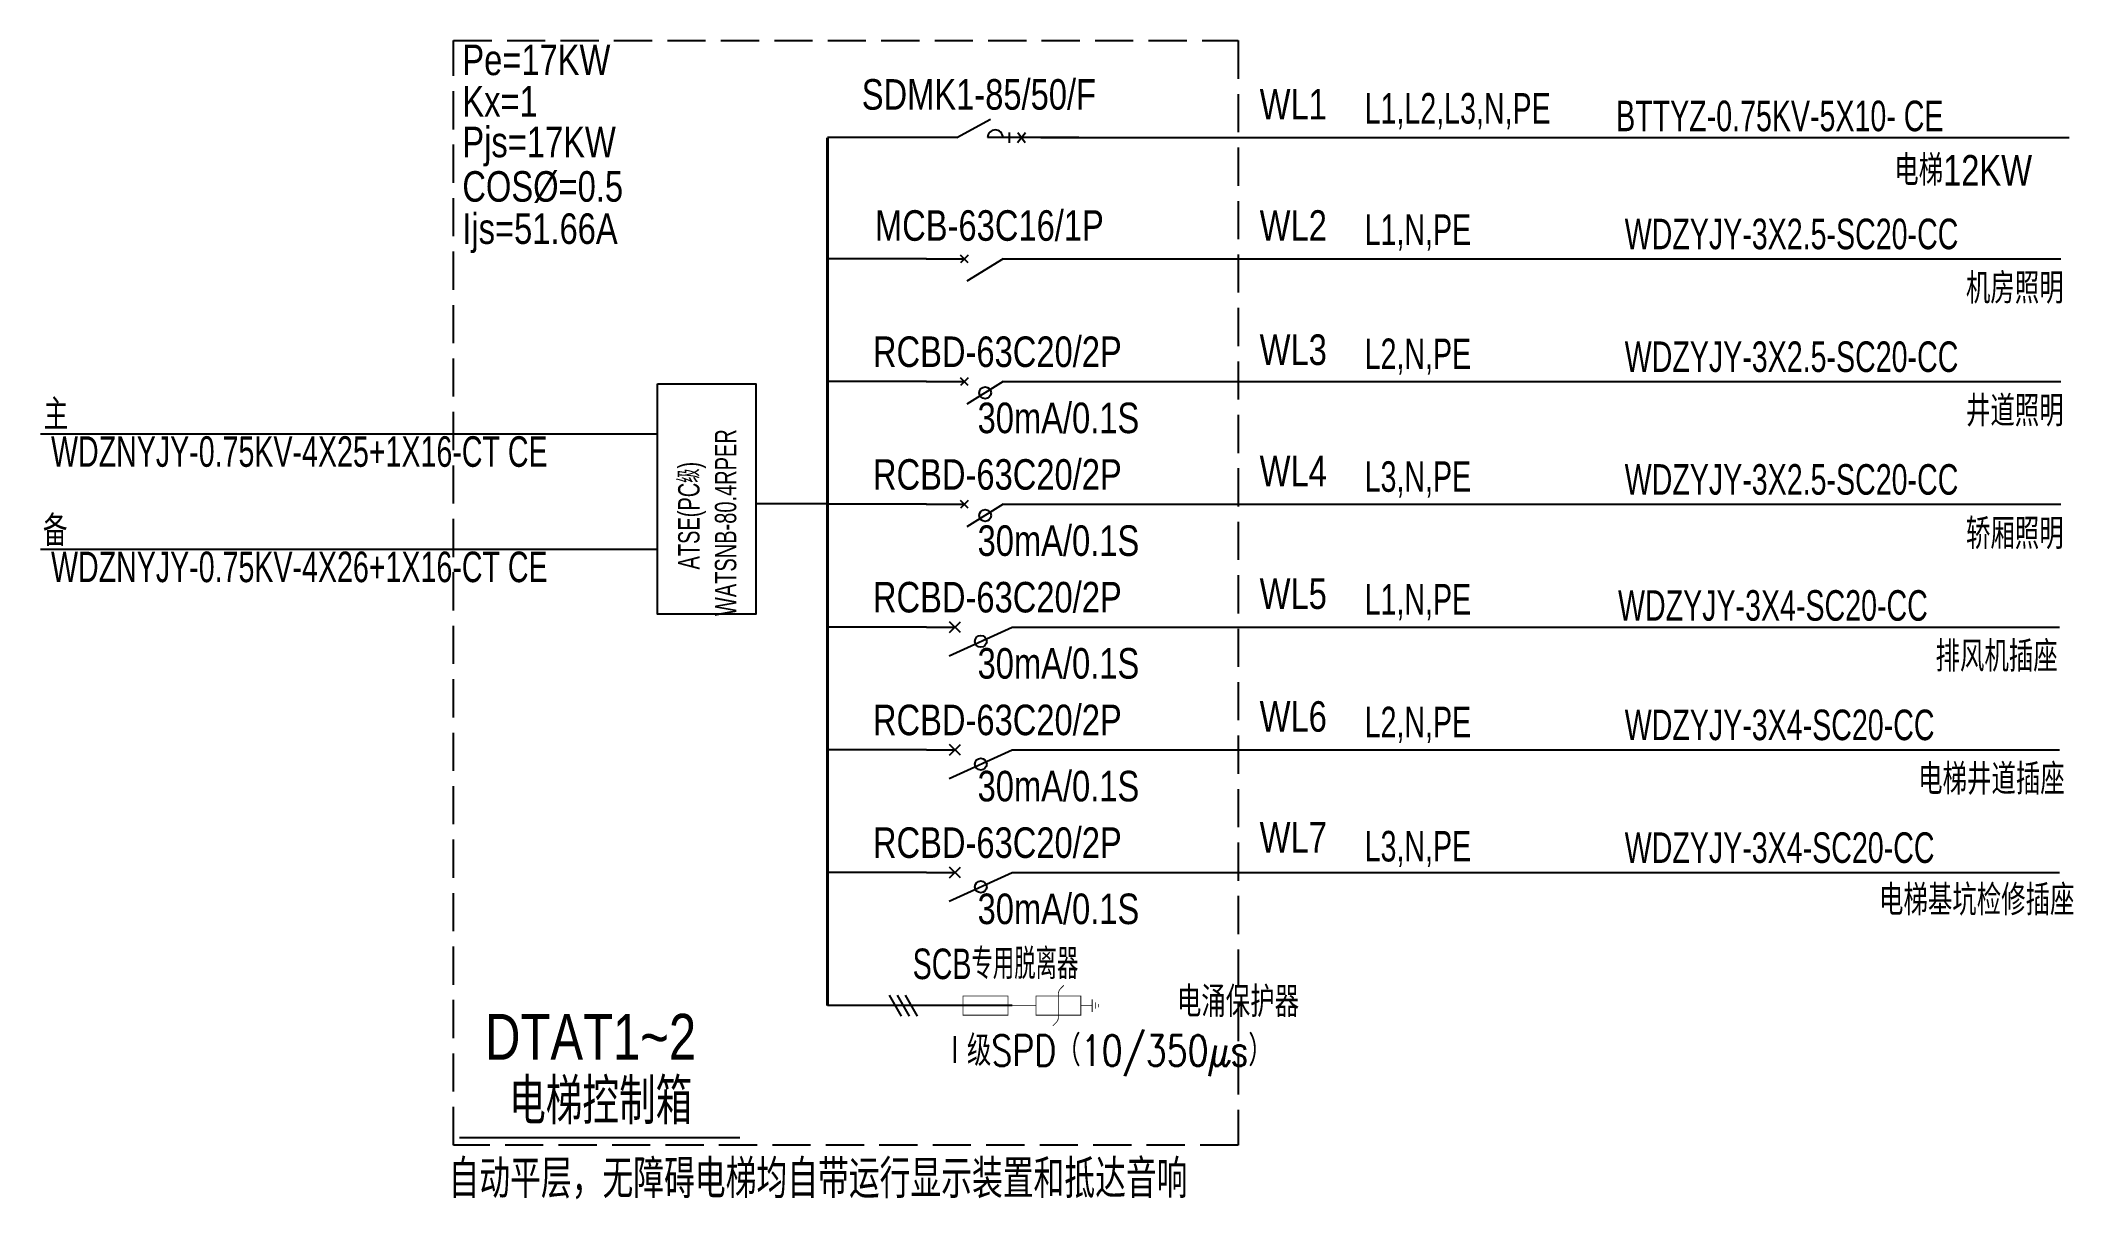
# Model space of a CAD drawing. Extents: x -6243262 to 3079315, y -2914302 to 172723.
# Drawn here: x -1459355 to -1432738, y -986848 to -971676 of the extents above; entities that cross this region are included whole.
import ezdxf
from ezdxf.enums import TextEntityAlignment as Align

# ---------------------------------------------------------------- set-up
doc = ezdxf.new("R2010")
doc.units = 0
doc.header["$LTSCALE"] = 1000
doc.linetypes.add('DASH', pattern=[0.35, 0.25, -0.1])
for name, color, linetype in [('D_E_Text（强电文字）', 51, 'Continuous'), ('D_E_Wire（强电线缆）', 10, 'Continuous'), ('DX1', 2, 'Continuous'), ('ELE', 3, 'Continuous'), ('ELEMENT', 3, 'Continuous'), ('TEL_TEXT', 7, 'Continuous'), ('漏电断路器', 1, 'Continuous'), ('电气系统图', 6, 'Continuous'), ('系统图字', 2, 'Continuous'), ('虚线6', 1, 'Continuous')]:
    doc.layers.add(name, color=color, linetype=linetype)
doc.styles.add('7-1$0$HZ', font='xcsg.shx', dxfattribs={"width": 0.8, "bigfont": 'hztxt.shx'})
doc.styles.add('_TEL_DIM', font='SIMPLEX', dxfattribs={"width": 0.8, "height": 3.5, "bigfont": 'HZTXT'})
doc.styles.add('HZTXT', font='romans.shx', dxfattribs={"width": 0.7, "bigfont": 'hztxt.shx'})
doc.styles.get("Standard").update_dxf_attribs({"font": 'gbenor.shx', "bigfont": 'gbcbig.shx'})
doc.styles.add('ZSDZ', font='XCSG.SHX', dxfattribs={"width": 0.8, "height": 3.5, "bigfont": 'HZTXT.SHX'})
doc.styles.add('电气', font='_hysz.shx', dxfattribs={"width": 0.7, "bigfont": '_hyfs.shx'})

msp = doc.modelspace()

# ---------------------------------------------------------------- texts
at = {"layer": 'D_E_Text（强电文字）', "style": '电气', "width": 0.7}
for s, p in [('WATSNB-80.4RPER', (-1450246.7, -979210.4)), ('ATSE(PC级)', (-1450727.8, -978600.9))]:
    msp.add_text(s, height=280, rotation=90, dxfattribs=at).set_placement(p)
at = {"layer": 'DX1', "style": '7-1$0$HZ', "width": 0.7}
for s, p in [('L1,L2,L3,N,PE', (-1442018.1, -972762)), ('L1,N,PE', (-1442018.1, -974350.3)), ('L2,N,PE', (-1442018.1, -975976.4)), ('WDZNYJY-0.75KV-4X25+1X16-CT CE', (-1459219.5, -977256)), ('L3,N,PE', (-1442018.1, -977583.6)), ('WDZNYJY-0.75KV-4X26+1X16-CT CE', (-1459219.5, -978766.4)), ('L1,N,PE', (-1442018.1, -979190.8)), ('L2,N,PE', (-1442018.1, -980798)), ('L3,N,PE', (-1442018.1, -982424.1))]:
    msp.add_text(s, height=400, dxfattribs=at).set_placement(p)
for s, p in [('BTTYZ-0.75KV-5X10- CE', (-1438725, -972861.6)), ('WDZYJY-3X2.5-SC20-CC', (-1438612.8, -974406.7)), ('WDZYJY-3X2.5-SC20-CC', (-1438612.8, -976013.9)), ('WDZYJY-3X2.5-SC20-CC', (-1438612.8, -977621.1)), ('WDZYJY-3X4-SC20-CC', (-1438700.5, -979271.4)), ('WDZYJY-3X4-SC20-CC', (-1438612.8, -980835.4)), ('WDZYJY-3X4-SC20-CC', (-1438612.8, -982442.6))]:
    msp.add_text(s, height=400, rotation=359.99997, dxfattribs=at).set_placement(p)
at = {"layer": 'TEL_TEXT', "linetype": 'Continuous', "style": '_TEL_DIM', "width": 0.8}
msp.add_text('自动平层，无障碍电梯均自带运行显示装置和抵达音响', height=504, dxfattribs=at).set_placement((-1454014.3, -986832.2))
at = {"layer": '电气系统图', "color": 2, "style": 'ZSDZ', "width": 0.8}
for s, p in [('Pe=17KW', (-1453833.6, -972127)), ('Kx=1', (-1453833.6, -972669.1)), ('SDMK1-85/50/F', (-1448603.5, -972579.4, -57182.5)), ('WL1', (-1443393, -972707.9, -57182.5)), ('Pjs=17KW', (-1453833.6, -973202.4)), ('COS%%C=0.5', (-1453833.6, -973784.4)), ('电梯12KW', (-1435084, -973573.3)), ('Ijs=51.66A', (-1453833.6, -974337.3)), ('MCB-63C16/1P', (-1448430.5, -974296.2, -57182.5)), ('WL2', (-1443393, -974296.2, -57182.5)), ('机房照明', (-1434144.7, -975118.4)), ('WL3', (-1443393, -975922.3, -57182.5)), ('RCBD-63C20/2P', (-1448457.2, -975948.9, -57182.5)), ('井道照明', (-1434144.7, -976725.6)), ('主', (-1459315.1, -976772.3)), ('30mA/0.1S', (-1447086.4, -976815.5, -57182.5)), ('WL4', (-1443393, -977510.5, -57182.5)), ('RCBD-63C20/2P', (-1448457.2, -977556, -57182.5)), ('备', (-1459325.4, -978294, -12605.4)), ('轿厢照明', (-1434144.7, -978332.8)), ('30mA/0.1S', (-1447086.4, -978422.7, -57182.5)), ('RCBD-63C20/2P', (-1448457.2, -979163.2, -57182.5)), ('WL5', (-1443393, -979117.7, -57182.5)), ('排风机插座', (-1434543.1, -979940)), ('30mA/0.1S', (-1447086.4, -980029.9, -57182.5)), ('RCBD-63C20/2P', (-1448457.2, -980770.4, -57182.5)), ('WL6', (-1443393, -980724.9, -57182.5)), ('电梯井道插座', (-1434770.8, -981547.2)), ('30mA/0.1S', (-1447086.4, -981637.1, -57182.5)), ('WL7', (-1443393, -982307.9, -57182.5)), ('RCBD-63C20/2P', (-1448457.2, -982377.6, -57182.5)), ('电梯基坑检修插座', (-1435283.1, -983130.2)), ('30mA/0.1S', (-1447086.4, -983244.3, -57182.5))]:
    msp.add_text(s, height=400, dxfattribs=at).set_placement(p)
at = {"layer": '电气系统图', "color": 3, "style": '7-1$0$HZ', "width": 0.7}
msp.add_text('SCB专用脱离器', height=400, rotation=359.99997, dxfattribs=at).set_placement((-1447936.7, -983964.6))
at = {"layer": '电气系统图', "color": 4, "style": 'ZSDZ', "width": 0.8}
for s, p in [('DTAT1~2', (-1453536.2, -985020.2)), ('电梯控制箱', (-1453221.8, -985865.6))]:
    msp.add_text(s, height=600, dxfattribs=at).set_placement(p)
at = {"layer": '电气系统图', "color": 3, "style": '_TEL_DIM', "flags": 1}
msp.add_attdef('S', text='多功能电器', height=0.01, rotation=270, dxfattribs=at).set_placement((-1445759, -972944.7), align=Align.MIDDLE_CENTER)
at = {"layer": '系统图字', "style": 'HZTXT', "width": 0.8}
for s, p in [('电涌保护器', (-1444477, -984461.4)), ('Ⅰ级SPD（10/350μs）', (-1447546.3, -985100.6))]:
    msp.add_text(s, height=400, dxfattribs=at).set_placement(p)

# ---------------------------------------------------------------- blocks, each defined once
blk = doc.blocks.new('EWFWGGRG')
at = {"layer": '电气系统图', "color": 3}
for p, q in [((28200, -306972), (28640, -306732)), ((28200, -306972), (27800, -306972)), ((29798, -306972), (28600, -306972)), ((28885, -306906), (28885, -307040)), ((29098, -306911), (28992, -307040)), ((28996, -306906), (29094, -307035))]:
    blk.add_line(p, q, dxfattribs=at)
blk.add_arc((28702, -306972), 100, 0, 180, dxfattribs=at)
blk = doc.blocks.new('A$C25A41911')
at = {"layer": 'ELE'}
for p, q in [((1009, 49), (534, 344)), ((0, 50), (501, 50)), ((551, 100), (451, 0)), ((551, 0), (451, 100)), ((1002, 50), (1502, 50))]:
    blk.add_line(p, q, dxfattribs=at)
blk = doc.blocks.new('M_M7')
for p, q in [((-0.25, -0.2), (0, -0.75)), ((-0.047, -0.297), (0.047, -0.203)), ((-0.047, -0.203), (0.047, -0.297))]:
    blk.add_line(p, q)
for points in [[(0, 0), (0, -0.25)], [(0, -0.75), (0, -1)]]:
    blk.add_lwpolyline(points)
at = {"width": 0.8, "flags": 9}
blk.add_attdef('S', (0.25, -0.5), '', height=0.2, dxfattribs=at)

# ---------------------------------------------------------------- linework, layer by layer
at = {"color": 4, "ltscale": 1.5, "const_width": 10}
for points in [[(-1447277.7, -984437.3), (-1447277.7, -984185.3), (-1446689.7, -984185.3), (-1446689.7, -984437.3)], [(-1446322.7, -984437.3), (-1446322.7, -984185.3), (-1445734.7, -984185.3), (-1445734.7, -984437.3)]]:
    msp.add_lwpolyline(points, close=True, dxfattribs=at)
msp.add_lwpolyline([(-1446101.1, -984577.1), (-1446058, -984534, 0.1989124), (-1446028.7, -984463.3), (-1446028.7, -984159.2, -0.1984322), (-1445999.5, -984088.6), (-1445956.3, -984045.2)], format="xyb", dxfattribs=at)
for points in [[(-1445586.2, -984395.3), (-1445586.2, -984227.3)], [(-1445544.2, -984353.4), (-1445544.2, -984269.2)], [(-1445502.2, -984332.1), (-1445502.2, -984290)], [(-1447422.6, -984311.3), (-1446849.4, -984311.3)], [(-1446322.7, -984311.3), (-1446849.4, -984311.3)], [(-1445732, -984311.2), (-1445586.2, -984311.2)]]:
    msp.add_lwpolyline(points, dxfattribs=at)
at = {"layer": 'D_E_Wire（强电线缆）', "color": 3}
msp.add_lwpolyline([(-1451280, -976169.2), (-1449988.7, -976169.2), (-1449988.7, -979183.8), (-1451280, -979183.8)], close=True, dxfattribs=at)
at = {"layer": 'DX1', "color": 3}
for p, q in [((-1459355.3, -976824.8), (-1451280, -976824.8)), ((-1459355.3, -978335.1), (-1451280, -978335.1))]:
    msp.add_line(p, q, dxfattribs=at)
at = {"layer": 'ELEMENT'}
for centre in [(-1446987.7, -976287), (-1446987.7, -977894.2), (-1447044.8, -979541.9), (-1447044.8, -981149.1), (-1447044.8, -982756.3)]:
    msp.add_circle(centre, 77.2, dxfattribs=at)
at = {"layer": '漏电断路器'}
for p, q in [((-1448244.4, -984173.7), (-1448085.6, -984448.9)), ((-1448139.4, -984173.7), (-1447980.6, -984448.9)), ((-1448034.4, -984173.7), (-1447875.6, -984448.9))]:
    msp.add_line(p, q, dxfattribs=at)
at = {"layer": '电气系统图', "color": 3}
for p, q in [((-1448737.6, -972944.7), (-1449053.7, -972944.7)), ((-1447757.3, -972944.7), (-1448737.6, -972944.7)), ((-1446257.3, -972944.7), (-1432793.4, -972944.7)), ((-1448737.6, -974532.9), (-1449053.7, -974532.9)), ((-1448737.6, -974532.9), (-1449053.7, -974532.9)), ((-1447757.3, -974532.9), (-1448737.6, -974532.9)), ((-1447757.3, -974532.9), (-1448737.6, -974532.9)), ((-1446257.3, -974532.9), (-1432900.9, -974532.9)), ((-1448737.6, -976140.1), (-1449053.7, -976140.1)), ((-1447757.3, -976140.1), (-1448737.6, -976140.1)), ((-1446257.3, -976140.1), (-1432900.9, -976140.1)), ((-1449053.7, -977739.3), (-1449988.7, -977739.3)), ((-1448737.6, -977747.3), (-1449053.7, -977747.3)), ((-1447757.3, -977747.3), (-1448737.6, -977747.3)), ((-1446257.3, -977747.3), (-1432900.9, -977747.3)), ((-1448737.6, -979354.4), (-1449053.7, -979354.4)), ((-1447757.3, -979354.4), (-1448737.6, -979354.4)), ((-1446257.3, -979354.4), (-1432918.5, -979354.4)), ((-1448737.6, -980961.6), (-1449053.7, -980961.6)), ((-1447757.3, -980961.6), (-1448737.6, -980961.6)), ((-1446257.3, -980961.6), (-1432918.5, -980961.6)), ((-1448737.6, -982568.8), (-1449053.7, -982568.8)), ((-1447757.3, -982568.8), (-1448737.6, -982568.8)), ((-1446257.3, -982568.8), (-1432918.5, -982568.8)), ((-1446632.3, -984311.3), (-1449053.7, -984311.3))]:
    msp.add_line(p, q, dxfattribs=at)
at = {"layer": '电气系统图', "color": 4}
msp.add_line((-1453870.1, -986039.7), (-1450198.5, -986039.7), dxfattribs=at)
at = {"layer": '电气系统图', "color": 3, "const_width": 40}
msp.add_lwpolyline([(-1449053.7, -984311.3), (-1449053.7, -972944.7)], dxfattribs=at)
at = {"layer": '虚线6', "linetype": 'DASH', "ltscale": 2}
for p, q in [((-1453948, -986137.4), (-1453948, -971675.6)), ((-1453948, -971675.6), (-1443673.2, -971675.6)), ((-1443673.2, -971675.6), (-1443673.2, -986137.4)), ((-1443673.2, -986137.4), (-1453948, -986137.4))]:
    msp.add_line(p, q, dxfattribs=at)

# ---------------------------------------------------------------- block references
at = {"layer": 'ELEMENT', "xscale": 1500.000000000024, "yscale": 1500.000000000024, "zscale": 1500.000000000024, "rotation": 90.00001024528366}
for p in [(-1447757.3, -979354.4), (-1447757.3, -980961.6), (-1447757.3, -982568.8)]:
    msp.add_blockref('M_M7', p, dxfattribs=at)
at = {"layer": '电气系统图'}
msp.add_blockref('EWFWGGRG', (-1475557, -665973), dxfattribs=at)
at = {"layer": '电气系统图', "xscale": -1, "rotation": 180}
for p in [(-1447759.3, -974482.9), (-1447759.3, -976090.1), (-1447759.3, -977697.3)]:
    msp.add_blockref('A$C25A41911', p, dxfattribs=at)

msp.set_redraw_order([(e.dxf.handle, doc.entitydb.next_handle()) for e in msp.query("TEXT MTEXT ATTDEF DIMENSION ARC_DIMENSION")])  # texts and dimensions are drawn at this point

doc.saveas('drawing.dxf')
